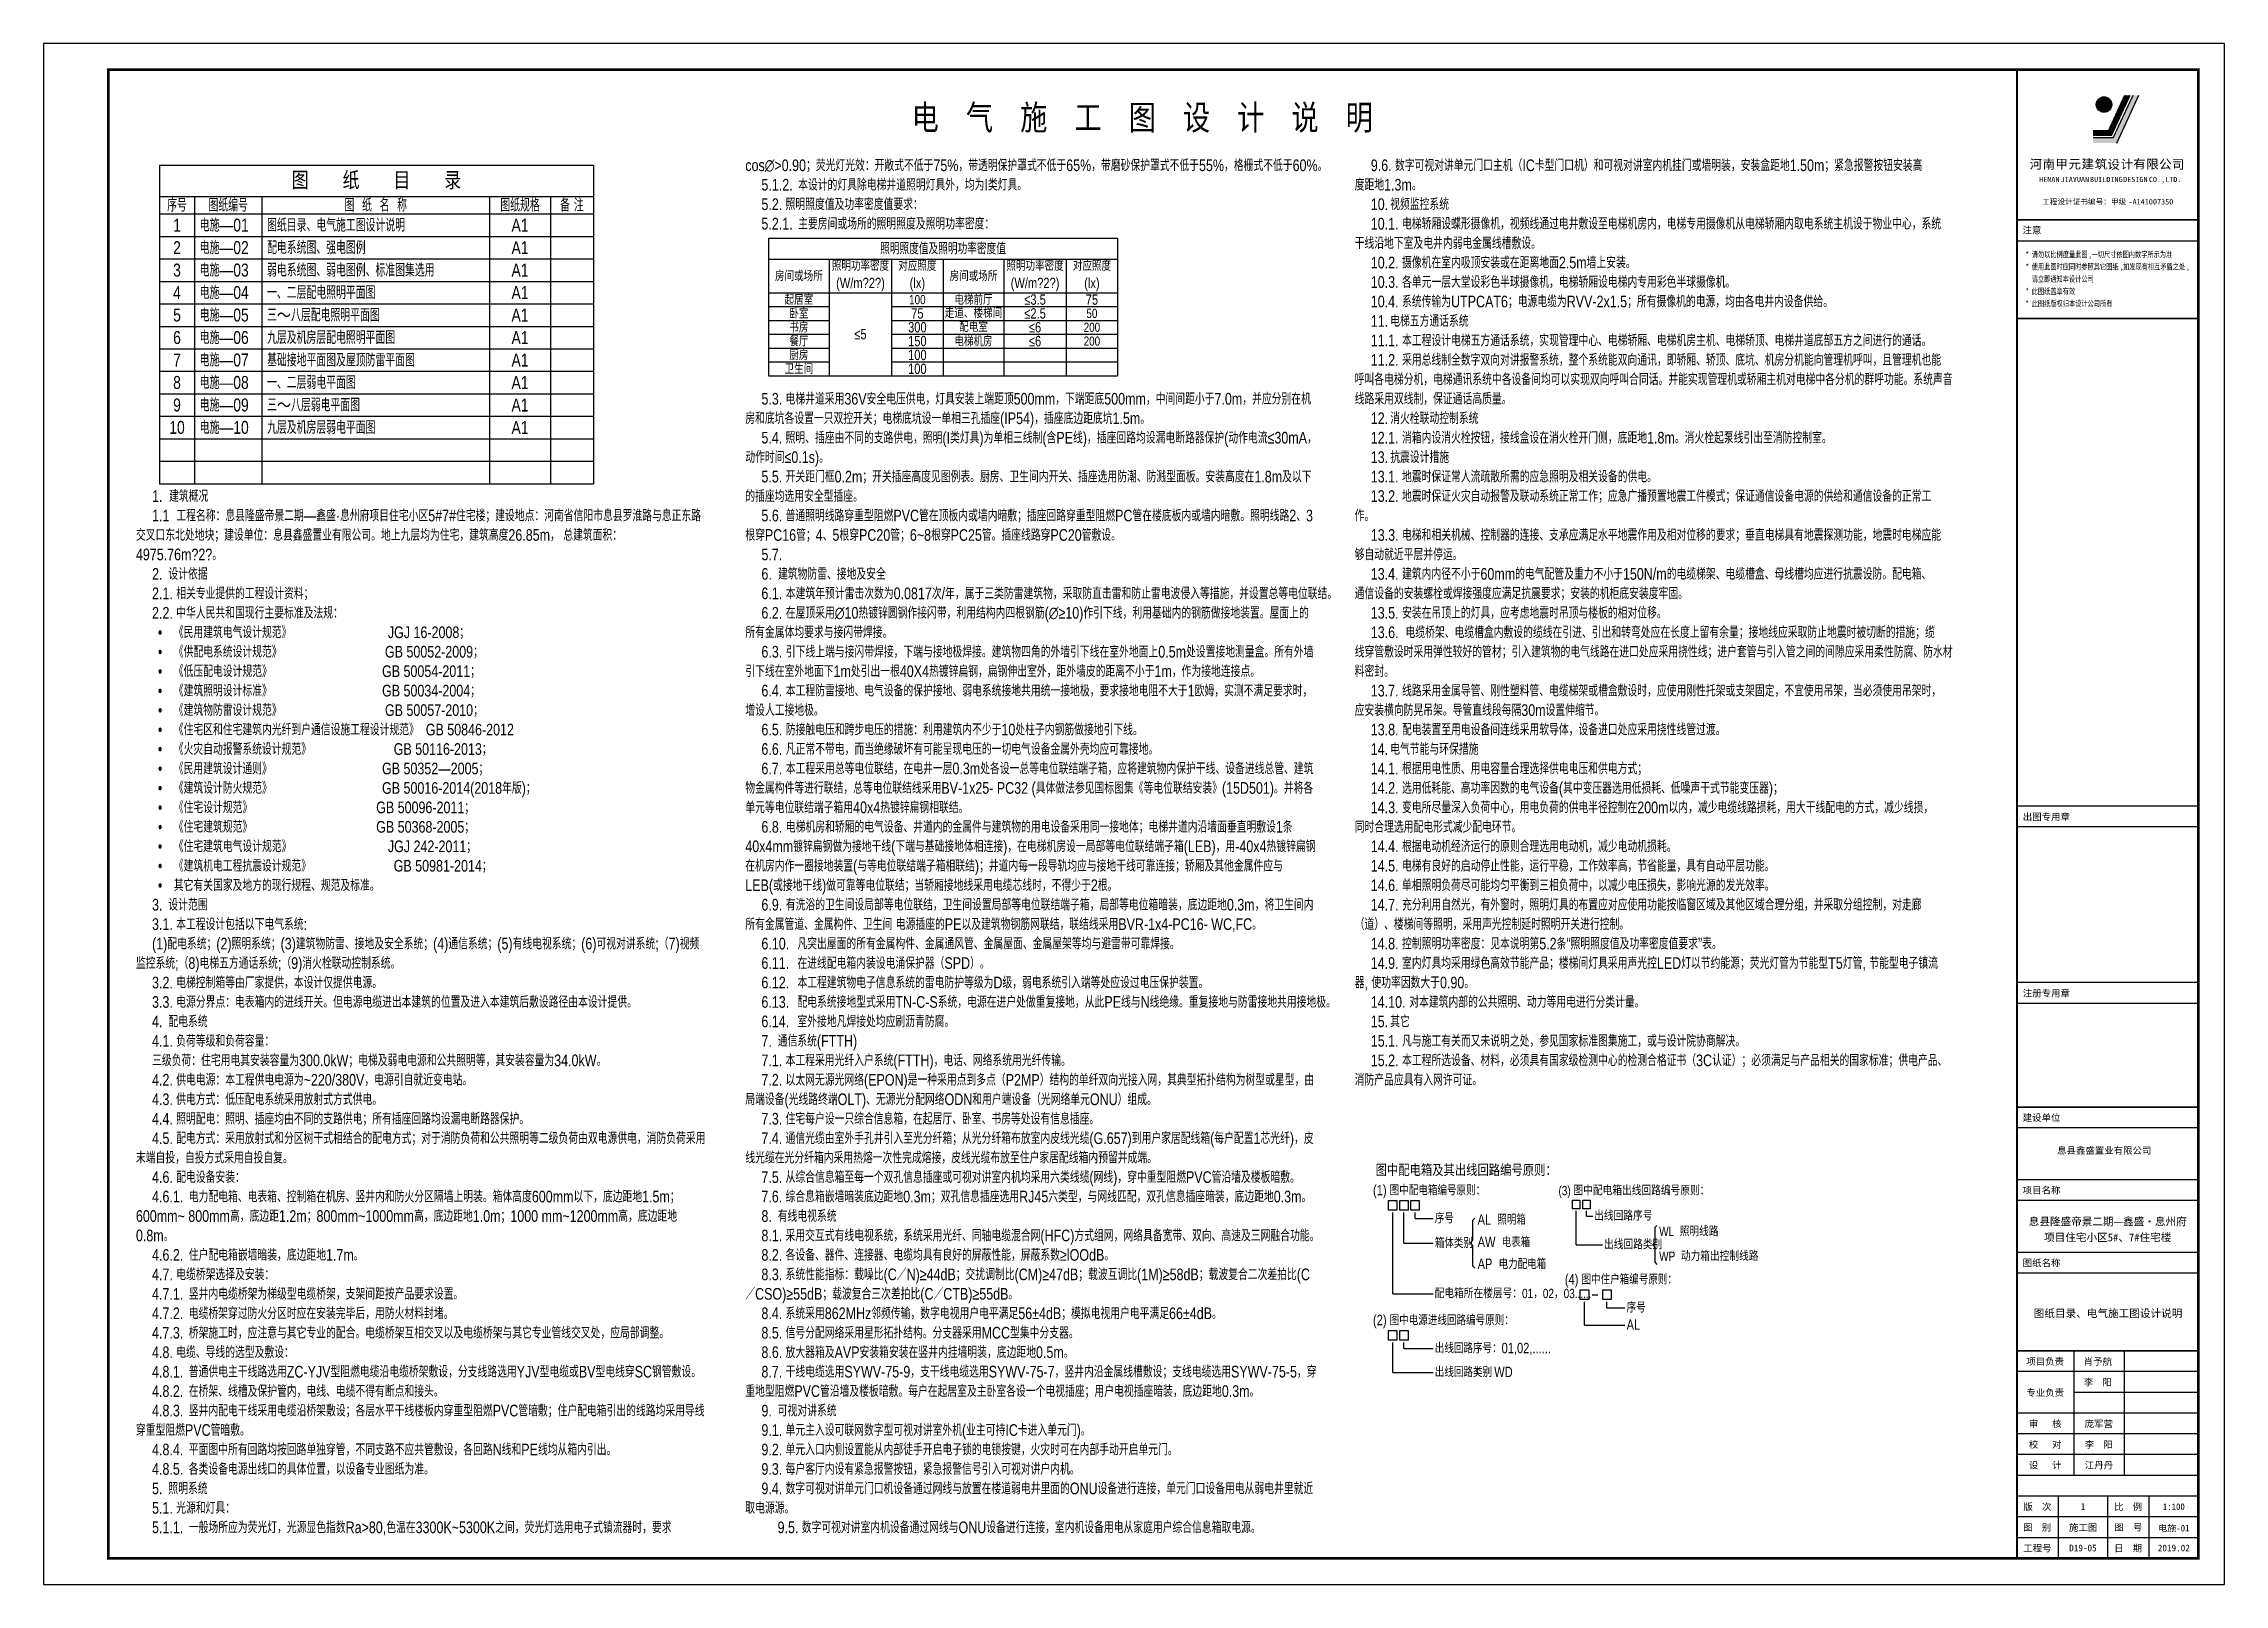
# Model space of a CAD drawing. Extents: x -993182 to -819982, y 169304 to 600104.
# Drawn here: x -993182 to -909082, y 540704 to 600104 of the extents above; entities that cross this region are included whole.
import ezdxf
from ezdxf.enums import TextEntityAlignment as Align

# ---------------------------------------------------------------- set-up
doc = ezdxf.new("R2010")
doc.units = 0
doc.header["$LTSCALE"] = 1000
doc.header["$MEASUREMENT"] = 0
for name, color, linetype in [('PUB_TITLE', 146, 'Continuous'), ('SIG_TEXT', 7, 'Continuous'), ('STAIR', 2, 'Continuous'), ('TEL_TEXT', 7, 'Continuous'), ('TK', 9, 'Continuous')]:
    doc.layers.add(name, color=color, linetype=linetype)
doc.styles.add('-黑体', font='simhei.ttf')
doc.styles.add('300', font='', dxfattribs={"width": 0.75, "height": 300})
doc.styles.add('H1', font='')
doc.styles.add('THT', font='simhei.ttf')
doc.styles.add('电-ele', font='ICED.shx', dxfattribs={"width": 0.8, "bigfont": 'BZHZ.shx'})
doc.styles.add('黑体', font='simhei.ttf', dxfattribs={"width": 0.8})
doc.styles.get('300').set_extended_font_data('SimSun')
doc.styles.get('H1').set_extended_font_data('SimSun')

msp = doc.modelspace()

# ---------------------------------------------------------------- texts
note = msp.add_mtext_dynamic_auto_height_columns('\\A1;{\\W3.7207; }\\P{\\W3.7207; }\\P{\\W3.7207; }\\P{\\W3.7207; }\\P{\\W3.7207; }\\P{\\W3.7207; }\\P{\\W3.7207; }\\P{\\W3.7207; }\\P{\\W3.7207; }\\P{\\W3.7207; }\\P{\\W3.7207; }\\P{\\W3.7207; }\\P{\\W3.7207; }\\P{\\W3.7207; }\\P{\\W3.7207; }\\P{\\W3.7207; }\\P{\\W3.7207; }\\P{\\W3.7207; }1.{\\W1.5327; }建筑概况{\\A0;\\P{\\W3.7207; }1.1  工程名称：息县隆盛帝景二期—鑫盛·息州府项目住宅小区5#7#住宅楼；建设地点：\\C1;河南省信阳市息县罗淮路与息正东路交叉口东北处地块\\C256;；建设单位：息县鑫盛置业有限公司。地上九层均为住宅，建筑高度26.85m， 总建筑面积：\\C1;4975.76\\C256;m\x8d2\x8e。\\P{\\W3.7207; }}2.{\\W1.36261; }设计依据\\P{\\W3.7207; }2.1.{\\W0.765033; }相关专业提供的工程设计资料；\\P{\\W3.7207; }2.2.{\\W0.765033; }中华人民共和国现行主要标准及法规：\\P{\\fSymbol|b0|i0|c2|p18;\\W5.0793; \\W0.8;·{\\W2.64372; }}《民用建筑电气设计规范》{\\W6.3734; \\W7.9375;  }JGJ 16-2008；\\P{\\fSymbol|b0|i0|c2|p18;\\W5.0793; \\W0.8;·{\\W2.64372; }}《供配电系统设计规范》{\\W7.9609; \\W7.9375;  }GB 50052-2009；\\P{\\fSymbol|b0|i0|c2|p18;\\W5.0793; \\W0.8;·{\\W2.64372; }}《低压配电设计规范》{\\W9.5484; \\W7.9375;  }GB 50054-2011；\\P{\\fSymbol|b0|i0|c2|p18;\\W5.0793; \\W0.8;·{\\W2.64372; }}《建筑照明设计标准》{\\W9.5484; \\W7.9375;  }GB 50034-2004；\\P{\\fSymbol|b0|i0|c2|p18;\\W5.0793; \\W0.8;·{\\W2.64372; }}《建筑物防雷设计规范》{\\W7.9609; \\W7.9375;  }GB 50057-2010；\\P{\\A0;\\fSymbol|b0|i0|c2|p18;\\W5.0793; \\W0.8;·{\\W2.64372; }\\Ficed,bzhz|c134;《住宅区和住宅建筑内光纤到户通信设施工程设计规}范》  GB 50846-2012 \\P{\\A0;\\fSymbol|b0|i0|c2|p18;\\W5.0793; \\W0.8;·{\\W2.64372; }\\Ficed,bzhz|c134;《火灾自动报警系统设计规范》\\W3.1984; \\W7.9375;  \\W0.8;GB 50116-2013}；\\P{\\fSymbol|b0|i0|c2|p18;\\W5.0793; \\W0.8;·{\\W2.64372; }}《民用建筑设计通则》{\\W9.5484; \\W7.9375;  }GB 50352—2005；\\P{\\fSymbol|b0|i0|c2|p18;\\W5.0793; \\W0.8;·{\\W2.64372; }}《建筑设计防火规范》{\\W9.5484; \\W7.9375;  }GB 50016-2014(2018年版)；\\P{\\fSymbol|b0|i0|c2|p18;\\W5.0793; \\W0.8;·{\\W2.64372; }}《住宅设计规范》{\\W6.3617;  \\W7.9375;  }GB 50096-2011；\\P{\\fSymbol|b0|i0|c2|p18;\\W5.0793; \\W0.8;·{\\W2.64372; }}《住宅建筑规范》{\\W6.3617;  \\W7.9375;  }GB 50368-2005；\\P{\\fSymbol|b0|i0|c2|p18;\\W5.0793; \\W0.8;·{\\W2.64372; }}《住宅建筑电气设计规范》{\\W6.3734; \\W7.9375;  }JGJ 242-2011；\\P{\\A0;\\fSymbol|b0|i0|c2|p18;\\W5.0793; \\W0.8;·{\\W2.64372; }\\Ficed,bzhz|c134;《建筑机电工程抗震设计规范》\\W3.1984; \\W7.9375;  \\W0.8;GB 50981-2014；}\\P{\\fSymbol|b0|i0|c2|p18;\\W5.0793; \\W0.8;·{\\W2.64372; }}其它有关国家及地方的现行规程、规范及标准。\\P{\\W3.7207; }3.{\\W1.36261; }设计范围\\P{\\W3.7207; }3.1.{\\W0.765033; }本工程设计包括以下电气系统:\\P{\\W3.7207; }(1)配电系统；(2)照明系统；(3)建筑物防雷、接地及安全系统；(4)通信系统；(5)有线电视系统；(6)可视对讲系统;（7)视频监控系统;（8)电梯五方通话系统;（9){\\A0;消火栓联动控制系统}。\\P{\\W3.7207; }3.2.{\\W0.765033; }电梯控制箱等由厂家提供，本设计仅提供电源。\\P{\\W3.7207; }3.3.{\\W0.765033; }电源分界点：电表箱内的进线开关。但电源电缆进出本建筑的位置及进入本建筑后敷设路径由本设计提供。\\P{\\W3.7207; }4.{\\W1.36261; }配电系统\\P{\\W3.7207; }4.1.{\\W0.765033; }负荷等级和负荷容量：\\P{\\W3.7207; }三级负荷：住宅用电其安装容量为300.0kW；{\\A0;电梯及弱电电源和公共照明等，其安装容量为\\C1;34.0\\C256;kW。}\\P{\\W3.7207; }4.2.{\\W0.765033; }供电电源：本工程供电电源为~220/380V，电源引自就近变电站。\\P{\\W3.7207; }4.3.{\\W0.765033; }供电方式：低压配电系统采用放射式方式供电。\\P{\\W3.7207; }4.4.{\\W0.765033; }照明配电：照明、插座均由不同的支路供电；所有插座回路均设漏电断路器保护。\\P{\\W3.7207; }{\\A0;4.5.{\\W0.765033; }配电方式：采用放射式和分区树干式相结合的配电方式；对于消防负荷和公共照明等二级负荷由双电源供电，消防负荷采用末端自投，自投方式采用自投自复。\\P{\\W3.7207; }4.6.{\\W0.765033; }配电设备安装：\\P{\\W3.7207; }4.6.1.{\\W1.26858; }电力配电箱、电表箱、控制箱在机房、竖井内和防火分区隔墙上明装。箱体高度600mm以下，底边距地1.5m；600mm~ 800mm高，底边距1.2m；800mm~1000mm高，底边距地1.0m；1000 mm~1200mm高，底边距地0.8m。\\P{\\W3.7207; }4.6.2.{\\W1.26858; }住户配电箱嵌墙暗装，底边距地1.7m。\\P{\\W3.7207; }4.7.{\\W0.765033; }电缆桥架选择及安装：\\P{\\W3.7207; }4.7.1.{\\W1.26858; }竖井内电缆桥架为梯级型电缆桥架，支架间距按产品要求设置。\\P{\\W3.7207; }4.7.2.{\\W1.26858; }电缆桥架穿过防火分区时应在安装完毕后，用防火材料封堵。\\P{\\W3.7207; }4.7.3.{\\W1.26858; }桥架施工时，应注意与其它专业的配合。电缆桥架互相交叉以及电缆桥架与其它专业管线交叉处，应局部调整。\\P{\\W3.7207; }4.8.{\\W0.765033; }电缆、导线的选型及敷设：\\P{\\W3.7207; }4.8.1.{\\W1.26858; }普通供电主干线路选用ZC-YJV型阻燃电缆沿电缆桥架敷设，分支线路选用YJV型电缆或BV型电线穿SC钢管敷设。\\P{\\W3.7207; }4.8.2.{\\W1.26858; }在桥架、线槽及保护管内，电线、电缆不得有断点和接头。\\P{\\W3.7207; }}4.8.3.{\\W1.26858; }竖井内配电干线采用电缆沿桥架敷设；各层水平干线楼板内穿重型阻燃PVC管暗敷；住户配电箱引出的线路均采用导线穿重型阻燃PVC管暗敷。\\P{\\W3.7207; }4.8.4.{\\W1.26858; }平面图中所有回路均按回路单独穿管，不同支路不应共管敷设，各回路N线和PE线均从箱内引出。\\P{\\W3.7207; }4.8.5.{\\W1.26858; }各类设备电源出线口的具体位置，以设备专业图纸为准。\\P{\\W3.7207; }5.{\\W1.36261; }照明系统\\P{\\W3.7207; }5.1.{\\W0.765033; }光源和灯具：\\P{\\W3.7207; }5.1.1.{\\W1.26858; }一般场所应为荧光灯，光源显色指数Ra>80,色温在3300K~5300K之间，荧光灯选用电子式镇流器时，要求', width=22000, gutter_width=1500, height=52714, count=3, dxfattribs=dict(insert=(-989622, 595638), char_height=450, attachment_point=1, style='电-ele'))
for column, words in zip(note.columns.linked_columns, ['\\A1;cos∅>0.90；荧光灯光效：开敞式不低于75%，带透明保护罩式不低于65%，带磨砂保护罩式不低于55%，格栅式不低于60%。\\P{\\W3.7207; }5.1.2.{\\W1.26858; }本设计的灯具除电梯井道照明灯具外，均为I类灯具。\\P{\\W3.7207; }5.2.{\\W0.765033; }照明照度值及功率密度值要求：\\P{\\W3.7207; }5.2.1.{\\W1.26858; }主要房间或场所的照明照度及照明功率密度：\\P{\\W3.7207; }\\P{\\W3.7207; }\\P{\\W3.7207; }\\P{\\W3.7207; }\\P{\\W3.7207; }\\P{\\W3.7207; }\\P{\\W3.7207; }\\P{\\W3.7207; }\\P{\\W3.7207; }5.3.{\\W0.765033; }电梯井道采用36V安全电压供电，灯具安装上端距顶500mm，下端距底500mm，中间间距小于7.0m，并应分别在机房和底坑各设置一只双控开关；电梯底坑设一单相三孔插座(IP54)，插座底边距底坑1.5m。\\P{\\W3.7207; }5.4.{\\W0.765033; }照明、插座由不同的支路供电，照明(I类灯具)为单相三线制(含PE线)，插座回路均设漏电断路器保护(动作电流≤30mA，动作时间≤0.1s)。\\P{\\W3.7207; }5.5.{\\W0.765033; }开关距门框0.2m；开关插座高度见图例表。厨房、卫生间内开关、插座选用防潮、防溅型面板。安装高度在1.8m及以下的插座均选用安全型插座。\\P{\\W3.7207; }5.6.{\\W0.765033; }普通照明线路穿重型阻燃PVC管在顶板内或墙内暗敷；插座回路穿重型阻燃PC管在楼底板内或墙内暗敷。照明线路2、3根穿PC16管；4、5根穿PC20管；6~8根穿PC25管。插座线路穿PC20管敷设。\\P{\\W3.7207; }5.7.{\\W0.765033; }\\P{\\W3.7207; }6.{\\W1.41931; }建筑物防雷、接地及安全\\P{\\W3.7207; }6.1.{\\W0.821729; }本建筑年预计雷击次数为{\\C1;0.0817}次/年，属于三类防雷建筑物，采取防直击雷和防止雷电波侵入等措施，并设置总等电位联结。\\P{\\W3.7207; }6.2.{\\W0.821729; }在屋顶采用∅10热镀锌圆钢作接闪带，利用结构内四根钢筋(∅≥10)作引下线，利用基础内的钢筋做接地装置。屋面上的所有金属体均要求与接闪带焊接。\\P{\\W3.7207; }6.3.{\\W0.821729; }引下线上端与接闪带焊接，下端与接地极焊接。建筑物四角的外墙引下线在室外地面上0.5m处设置接地测量盒。所有外墙引下线在室外地面下1m处引出一根40X4热镀锌扁钢，扁钢伸出室外，距外墙皮的距离不小于1m，作为接地连接点。\\P{\\W3.7207; }6.4.{\\W0.821729; }本工程防雷接地、电气设备的保护接地、弱电系统接地共用统一接地极，要求接地电阻不大于1欧姆，实测不满足要求时，增设人工接地极。\\P{\\W3.7207; }6.5.{\\W0.821729; }防接触电压和跨步电压的措施：利用建筑内不少于10处柱子内钢筋做接地引下线。\\P{\\W3.7207; }6.6.{\\W0.821729; }凡正常不带电，而当绝缘破坏有可能呈现电压的一切电气设备金属外壳均应可靠接地。\\P{\\W3.7207; }6.7.{\\W0.821729; }本工程采用总等电位联结，在电井一层0.3m处各设一总等电位联结端子箱，应将建筑物内保护干线、设备进线总管、建筑物金属构件等进行联结，总等电位联结线采用BV-1x25- PC32 (具体做法参见国标图集《等电位联结安装》(15D501)。并将各单元等电位联结端子箱用40x4热镀锌扁钢相联结。\\P{\\W3.7207; }6.8.{\\W0.821729; }电梯机房和轿厢的电气设备、井道内的金属件与建筑物的用电设备采用同一接地体；电梯井道内沿墙面垂直明敷设1条40x4mm镀锌扁钢做为接地干线(下端与基础接地体相连接)，在电梯机房设一局部等电位联结端子箱(LEB)，用-40x4热镀锌扁钢在机房内作一圈接地装置(与等电位联结端子箱相联结)；井道内每一段导轨均应与接地干线可靠连接；轿厢及其他金属件应与LEB(或接地干线)做可靠等电位联结；当轿厢接地线采用电缆芯线时，不得少于2根。\\P{\\W3.7207; }6.9.{\\W0.821729; }有洗浴的卫生间设局部等电位联结，卫生间设置局部等电位联结端子箱，局部等电位箱暗装，底边距地0.3m，将卫生间内所有金属管道、金属构件、卫生间 电源插座的PE以及建筑物钢筋网联结，联结线采用BVR-1x4-PC16- WC,FC。\\P{\\W3.7207; }6.10.{\\W1.89224; }凡突出屋面的所有金属构件、金属通风管、金属屋面、金属屋架等均与避雷带可靠焊接。\\P{\\W3.7207; }6.11.{\\W1.89224; }在进线配电箱内装设电涌保护器（SPD）。\\P{\\W3.7207; }6.12.{\\W1.89224; }本工程建筑物电子信息系统的雷电防护等级为D级，弱电系统引入端等处应设过电压保护装置。\\P{\\W3.7207; }6.13.{\\W1.89224; }配电系统接地型式采用TN-C-S系统，电源在进户处做重复接地，从此PE线与N线绝缘。重复接地与防雷接地共用接地极。\\P{\\W3.7207; }6.14.{\\W1.89224; }室外接地凡焊接处均应刷沥青防腐。\\P{\\W3.7207; }7.{\\W1.36261; }通信系统(FTTH)\\P{\\W3.7207; }7.1.{\\W0.765033; }本工程采用光纤入户系统(FTTH)，电话、网络系统用光纤传输。\\P{\\W3.7207; }7.2.{\\W0.765033; }以太网无源光网络(EPON)是一种采用点到多点（P2MP）结构的单纤双向光接入网，其典型拓扑结构为树型或星型，由局端设备(光线路终端OLT)、无源光分配网络ODN和用户端设备（光网络单元ONU）组成。\\P{\\W3.7207; }7.3.{\\W0.765033; }住宅每户设一只综合信息箱，在起居厅、卧室、书房等处设有信息插座。\\P{\\W3.7207; }7.4.{\\W0.765033; }通信光缆由室外手孔井引入至光分纤箱；从光分纤箱布放室内皮线光缆(G.657)到用户家居配线箱(每户配置1芯光纤)，皮线光缆在光分纤箱内采用热熔一次性完成熔接，皮线光缆布放至住户家居配线箱内预留并成端。\\P{\\W3.7207; }7.5.{\\W0.765033; }从综合信息箱至每一个双孔信息插座或可视对讲室内机均采用六类线缆(网线)，穿中重型阻燃PVC管沿墙及楼板暗敷。\\P{\\W3.7207; }7.6.{\\W0.765033; }综合息箱嵌墙暗装底边距地0.3m；双孔信息插座选用RJ45六类型，与网线匹配，双孔信息插座暗装，底边距地0.3m。{\\A0;\\P{\\W3.7207; }8.{\\W1.36261; }有线电视系统\\P{\\W3.7207; }8.1.{\\W0.765033; }采用交互式有线电视系统，系统采用光纤、同轴电缆混合网(HFC)方式组网，网络具备宽带、双向、高速及三网融合功能。\\P{\\W3.7207; }8.2.{\\W0.765033; }各设备、器件、连接器、电缆均具有良好的屏蔽性能，屏蔽系数≥lOOdB。\\P{\\W3.7207; }8.3.{\\W0.765033; }系统性能指标：载噪比(C／N)≥44dB；交扰调制比(CM)≥47dB；载波互调比(1M)≥58dB；载波复合二次差拍比(C／CSO)≥55dB；载波复合三次差拍比(C／CTB)≥55dB。\\P{\\W3.7207; }8.4.{\\W0.765033; }系统采用862MHz邻频传输，数字电视用户电平满足56±4dB；模拟电视用户电平满足66±4dB。\\P{\\W3.7207; }8.5.{\\W0.765033; }信号分配网络采用星形拓扑结构。分支器采用MCC型集中分支器。\\P{\\W3.7207; }8.6.{\\W0.765033; }放大器箱及AVP安装箱安装在竖井内挂墙明装，底边距地0.5m。\\P{\\W3.7207; }8.7.{\\W0.765033; }干线电缆选用SYWV-75-9，支干线电缆选用SYWV-75-7，竖井内沿金属线槽敷设；支线电缆选用SYWV-75-5，穿重地型阻燃PVC管沿墙}及楼板暗敷。每户在起居室及主卧室各设一个电视插座；用户电视插座暗装，底边距地0.3m。\\P{\\W3.7207; }9.{\\W1.36261; }可视对讲系统\\P{\\W3.7207; }9.1.{\\W0.765033; }单元主入设可联网数字型可视对讲室外机(业主可持IC卡进入单元门)。\\P{\\W3.7207; }9.2.{\\W0.765033; }单元入口内侧设置能从内部徒手开启电子锁的电锁按键，火灾时可在内部手动开启单元门。\\P{\\W3.7207; }9.3.{\\W0.765033; }每户客厅内设有紧急报警按钮，紧急报警信号引入可视对讲户内机。\\P{\\W3.7207; }9.4.{\\W0.765033; }数字可视对讲单元门口机设备通过网线与放置在楼道弱电井里面的ONU设备进行连接，单元门口设备用电从弱电井里就近取电源源。\\P{\\W3.7207; }', '\\A1;{\\W3.7207; }9.5.{\\W0.765033; }数字可视对讲室内机设备通过网线与ONU设备进行连接，室内机设备用电从家庭用户综合信息箱取电源。\\P{\\W3.7207; }9.6.{\\W0.765033; }数字可视对讲单元门口主机（IC卡型门口机）和可视对讲室内机挂门或墙明装，安装盒距地1.50m；紧急报警按钮安装高度距地1.3m。\\P{\\W3.7207; }{\\A0;10.{\\W0.398774; }视频监控系统\\P{\\W3.7207; }}10.1. 电梯轿厢设蝶形摄像机，视频线通过电井敷设至电梯机房内，电梯专用摄像机从电梯轿厢内取电系统主机设于物业中心，系统\\P干线沿地下室及电井内弱电金属线槽敷设。\\P{\\W3.7207; }10.2. 摄像机在室内吸顶安装或在距离地面2.5m墙上安装。\\P{\\W3.7207; }10.3. 各单元一层大堂设彩色半球摄像机，电梯轿厢设电梯内专用彩色半球摄像机。\\P{\\W3.7207; }10.4. 系统传输为UTPCAT6；电源电缆为RVV-2x1.5；所有摄像机的电源，均由各电井内设备供给。{\\A0;\\P{\\W3.7207; }}11.{\\W0.398774; }电梯五方通话系统\\P{\\W3.7207; }11.1. 本工程设计电梯五方通话系统，实现管理中心、电梯轿厢、电梯机房主机、电梯轿顶、电梯井道底部五方之间进行的通话。\\P{\\W3.7207; }11.2. 采用总线制全数字双向对讲报警系统，整个系统能双向通讯，即轿厢、轿顶、底坑、机房分机能向管理机呼叫，且管理机也能\\P呼叫各电梯分机，电梯通讯系统中各设备间均可以实现双向呼叫合同话。并能实现管理机或轿厢主机对电梯中各分机的群呼功能。系统声音\\P线路采用双线制，保证通话高质量。\\P{\\W3.7207; }{\\A0;12.{\\W0.398774; }消火栓联动控制系统\\P{\\W3.7207; }12.1. 消箱内设消火栓按钮，接线盒设在消火栓开门侧，底距地1.8m。消火栓起泵线引出至消防控制室。\\P{\\W3.7207; }13.{\\W0.398774; }抗震设计措施}\\P{\\A0;\\W3.7207;\\C7; \\W0.8;13.1. 地震时保证常人流疏散所需的应急照明及相关设备的供电。\\P{\\W3.7207; }13.2. 地震时保证火灾自动报警及联动系统正常工作；应急广播预置地震工件模式；保证通信设备电源的供给和通信设备的正常工\\P作。\\P{\\W3.7207; }\\A1;13.3. 电梯和相关机械、控制器的连接、支承应满足水平地震作用及相对位移的要求；垂直电梯具有地震探测功能，地震时电梯应能\\P够自动就近平层并停运。\\P{\\W3.7207; }13.4. 建筑内内径不小于60mm的电气配管及重力不小于150N/m的电缆梯架、电缆槽盒、母线槽均应进行抗震设防。配电箱、\\P通信设备的安装螺栓或焊接强度应满足抗震要求；安装的机柜底安装度牢固。\\P{\\W3.7207; }13.5. 安装在吊顶上的灯具，应考虑地震时吊顶与楼板的相对位移。\\P{\\W3.7207; }13.6.  电缆桥架、电缆槽盒内敷设的缆线在引进、引出和转弯处应在长度上留有余量；接地线应采取防止地震时被切断的措施；缆\\P线穿管敷设时采用弹性较好的管材；引入建筑物的电气线路在进口处应采用挠性线；进户套管与引入管之间的间隙应采用柔性防腐、防水材\\P料密封。\\P{\\W3.7207; }13.7. 线路采用金属导管、刚性塑料管、电缆梯架或槽盒敷设时，应使用刚性托架或支架固定，不宜使用吊架，当必须使用吊架时，\\P应安装横向防晃吊架。导管直线段每隔30m设置伸缩节。\\P{\\W3.7207; }13.8. 配电装置至用电设备间连线采用软导体，设备进口处应采用挠性线管过渡。}\\P{\\W3.7207; }14.{\\W0.398774; }电气节能与环保措施\\P{\\W3.7207; }14.1. 根据用电性质、用电容量合理选择供电电压和供电方式； \\P{\\W3.7207; }14.2. 选用低耗能、高功率因数的电气设备(其中变压器选用低损耗、低噪声干式节能变压器)；\\P{\\W3.7207; }14.3. 变电所尽量深入负荷中心，用电负荷的供电半径控制在200m以内，减少电缆线路损耗，用大干线配电的方式，减少线损，\\P同时合理选用配电形式减少配电环节。\\P{\\W3.7207; }14.4. 根据电动机经济运行的原则合理选用电动机，减少电动机损耗。\\P{\\W3.7207; }14.5. 电梯有良好的启动停止性能，运行平稳，工作效率高，节省能量，具有自动平层功能。\\P{\\W3.7207; }14.6. 单相照明负荷尽可能均匀平衡到三相负荷中，以减少电压损失，影响光源的发光效率。\\P{\\W3.7207; }14.7. 充分利用自然光，有外窗时，照明灯具的布置应对应使用功能按临窗区域及其他区域合理分组，并采取分组控制，对走廊\\P（道）、楼梯间等照明，采用声光控制延时照明开关进行控制。\\P{\\W3.7207; }14.8. 控制照明功率密度：{\\A0;见本说明第\\C1;5.2\\C256;条“照明照度值及功率密度值要求”表}。\\P{\\W3.7207; }14.9. 室内灯具均采用绿色高效节能产品；楼梯间灯具采用声光控LED灯以节约能源；荧光灯管为节能型T5灯管, 节能型电子镇流\\P器, 使功率因数大于0.90。\\P{\\W3.7207; }{\\A0;14.10.{\\W0.871707; }对本建筑内部的公共照明、动力等用电进行分类计量。}\\P{\\W3.7207; }15.{\\W0.398774; }其它\\P{\\W3.7207; }15.1. 凡与施工有关而又未说明之处，参见国家标准图集施工，或与设计院协商解决。\\P{\\W3.7207; }15.2. 本工程所选设备、材料，必须具有国家级检测中心的检测合格证书（3C认证）；必须满足与产品相关的国家标准；供电产品、\\P消防产品应具有入网许可证。\\P']):
    column.text = words
at = {"layer": 'PUB_TITLE', "color": 0, "style": 'H1', "width": 1}
msp.add_text('图纸目录、电气施工图设计说明', height=300, dxfattribs=at).set_placement((-913569, 551152), align=Align.MIDDLE_CENTER)
at = {"layer": 'PUB_TITLE', "color": 173, "style": 'H1'}
msp.add_text('电施-01', height=250, dxfattribs=at).set_placement((-911032, 542869), align=Align.MIDDLE_CENTER)
at = {"layer": 'TEL_TEXT', "color": 7, "style": '-黑体', "width": 0.8}
msp.add_text('电  气  施  工  图  设  计  说  明', height=960, dxfattribs=at).set_placement((-950813, 596778), align=Align.CENTER)
at = {"layer": 'TEL_TEXT', "color": 7, "width": 0.8}
for s, height, style, p in [('图中配电箱及其出线回路编号原则：', 400, '黑体', (-941814, 556486)), ('(1) 图中配电箱编号原则：', 400, '电-ele', (-941914, 555704)), ('(3) 图中配电箱出线回路编号原则：', 360, '电-ele', (-934762, 555704)), ('序号', 400, '电-ele', (-939532, 554624)), ('出线回路序号', 360, '电-ele', (-933386, 554732)), ('AL  照明箱', 400, '电-ele', (-937881, 554568)), ('WL  照明线路', 360, '电-ele', (-930879, 554128)), ('箱体类别', 400, '电-ele', (-939532, 553672)), ('AW  电表箱', 400, '电-ele', (-937881, 553704)), ('出线回路类别', 360, '电-ele', (-933007, 553624)), ('WP  动力箱出控制线路', 360, '电-ele', (-930879, 553176)), ('AP  电力配电箱', 400, '电-ele', (-937881, 552859)), ('(4) 图中住户箱编号原则：', 400, '电-ele', (-934517, 552264)), ('配电箱所在楼层号：01，02，03......', 360, '电-ele', (-939538, 551738)), ('(2) 图中电源进线回路编号原则：', 400, '电-ele', (-941914, 550695)), ('AL', 400, '电-ele', (-932135, 550517)), ('序号', 400, '电-ele', (-932135, 551183)), ('出线回路序号：01,02,......', 400, '电-ele', (-939532, 549615)), ('出线回路类别', 400, '电-ele', (-939532, 548693)), ('WD', 400, '电-ele', (-937243, 548693))]:
    msp.add_text(s, height=height, dxfattribs=dict(at, style=style)).set_placement(p)

# ---------------------------------------------------------------- blocks, each defined once
blk = doc.blocks.new('*T92')
at = {"color": 0, "linetype": 'ByBlock', "lineweight": -2}
for p, q in [((0, 0), (16735, 0)), ((0, 0), (0, -1199)), ((16735, 0), (16735, -1199)), ((0, -1878), (0, -12278)), ((1351, -1878), (1351, -12278)), ((3948, -1878), (3948, -12278)), ((12731, -1878), (12731, -12278)), ((15075, -1878), (15075, -12278)), ((16735, -1878), (16735, -12278)), ((0, -2745), (16735, -2745)), ((0, -3611), (16735, -3611)), ((0, -4478), (16735, -4478)), ((0, -5345), (16735, -5345)), ((0, -6211), (16735, -6211)), ((0, -7078), (16735, -7078)), ((0, -7945), (16735, -7945)), ((0, -8811), (16735, -8811)), ((0, -9678), (16735, -9678)), ((0, -10545), (16735, -10545)), ((0, -11411), (16735, -11411)), ((0, -12278), (16735, -12278))]:
    blk.add_line(p, q, dxfattribs=at)
at = {"color": 0, "linetype": 'ByBlock', "lineweight": 25}
for p, q in [((0, -1199), (16735, -1199)), ((0, -1199), (0, -1878)), ((1351, -1199), (1351, -1878)), ((3948, -1199), (3948, -1878)), ((12731, -1199), (12731, -1878)), ((15075, -1199), (15075, -1878)), ((16735, -1199), (16735, -1878)), ((0, -1878), (16735, -1878))]:
    blk.add_line(p, q, dxfattribs=at)
at = {"color": 0}
for s, insert, char_height, width, attachment_point, style in [('图    纸    目    录', (8367, -600), 600, 16734.87, 5, '黑体'), ('序号', (675, -1539), 500, 1338.81, 5, '电-ele'), ('图纸编号', (2649, -1539), 500, 2584.85, 5, '电-ele'), ('图  纸  名  称', (8339, -1539), 500, 8771.53, 5, '电-ele'), ('图纸规格', (13903, -1539), 500, 2331.89, 5, '电-ele'), ('备 注', (15905, -1539), 500, 1647.92, 5, '电-ele'), ('1', (675, -2311), 500, 950.81, 5, '电-ele'), ('电施—01', (1551, -2311), 500, 2196.85, 4, '电-ele'), ('图纸目录、电气施工图设计说明', (4148, -2311), 500, 8383.53, 4, '电-ele'), ('A1', (13903, -2311), 500, 1943.89, 5, '电-ele'), ('2', (675, -3178), 500, 950.81, 5, '电-ele'), ('电施—02', (1551, -3178), 500, 2196.85, 4, '电-ele'), ('{\\C256;配电系统图、强电图例}', (4148, -3178), 500, 8383.53, 4, '电-ele'), ('A1', (13903, -3178), 500, 1943.89, 5, '电-ele'), ('3', (675, -4045), 500, 950.81, 5, '电-ele'), ('电施—03', (1551, -4045), 500, 2196.85, 4, '电-ele'), ('{\\C256;弱电系统图、弱电图例、标准图集选用}', (4148, -4045), 500, 8383.53, 4, '电-ele'), ('A1', (13903, -4045), 500, 1943.89, 5, '电-ele'), ('4', (675, -4911), 500, 950.81, 5, '电-ele'), ('电施—04', (1551, -4911), 500, 2196.85, 4, '电-ele'), ('一、二层配电照明平面图', (4148, -4911), 500, 8383.53, 4, '电-ele'), ('A1', (13903, -4911), 500, 1943.89, 5, '电-ele'), ('5', (675, -5778), 500, 950.81, 5, '电-ele'), ('电施—05', (1551, -5778), 500, 2196.85, 4, '电-ele'), ('三{\\fSimSun|b0|i0|c134|p2;～}八层配电照明平面图', (4148, -5778), 500, 8383.53, 4, '电-ele'), ('A1', (13903, -5778), 500, 1943.89, 5, '电-ele'), ('6', (675, -6645), 500, 950.81, 5, '电-ele'), ('电施—06', (1551, -6645), 500, 2196.85, 4, '电-ele'), ('九层及机房层配电照明平面图', (4148, -6645), 500, 8383.53, 4, '电-ele'), ('A1', (13903, -6645), 500, 1943.89, 5, '电-ele'), ('7', (675, -7511), 500, 950.81, 5, '电-ele'), ('电施—07', (1551, -7511), 500, 2196.85, 4, '电-ele'), ('基础接地平面图及屋顶防雷平面图', (4148, -7511), 500, 8383.53, 4, '电-ele'), ('A1', (13903, -7511), 500, 1943.89, 5, '电-ele'), ('8', (675, -8378), 500, 950.81, 5, '电-ele'), ('电施—08', (1551, -8378), 500, 2196.85, 4, '电-ele'), ('一、二层弱电平面图', (4148, -8378), 500, 8383.53, 4, '电-ele'), ('A1', (13903, -8378), 500, 1943.89, 5, '电-ele'), ('9', (675, -9245), 500, 950.81, 5, '电-ele'), ('电施—09', (1551, -9245), 500, 2196.85, 4, '电-ele'), ('三{\\fSimSun|b0|i0|c134|p2;～}八层弱电平面图', (4148, -9245), 500, 8383.53, 4, '电-ele'), ('A1', (13903, -9245), 500, 1943.89, 5, '电-ele'), ('10', (675, -10111), 500, 950.81, 5, '电-ele'), ('电施—10', (1551, -10111), 500, 2196.85, 4, '电-ele'), ('九层及机房层弱电平面图', (4148, -10111), 500, 8383.53, 4, '电-ele'), ('A1', (13903, -10111), 500, 1943.89, 5, '电-ele')]:
    blk.add_mtext(s, dxfattribs=dict(at, insert=insert, char_height=char_height, width=width, attachment_point=attachment_point, style=style))
blk = doc.blocks.new('*T93')
at = {"layer": 'SIG_TEXT', "color": 0, "linetype": 'ByBlock', "lineweight": -2}
for p, q in [((0, 0), (13465, 0)), ((0, 0), (0, -803)), ((13465, 0), (13465, -803)), ((0, -803), (13465, -803)), ((0, -803), (0, -2103)), ((2346, -803), (2346, -2103)), ((4751, -803), (4751, -2103)), ((6732, -803), (6732, -2103)), ((9079, -803), (9079, -2103)), ((11483, -803), (11483, -2103)), ((13465, -803), (13465, -2103)), ((0, -2103), (13465, -2103)), ((0, -2103), (0, -5304)), ((2346, -2103), (2346, -5304)), ((4751, -2103), (4751, -5304)), ((6732, -2103), (6732, -5304)), ((9079, -2103), (9079, -5304)), ((11483, -2103), (11483, -5304)), ((13465, -2103), (13465, -5304)), ((0, -2637), (2346, -2637)), ((0, -3170), (2346, -3170)), ((4751, -2637), (13465, -2637)), ((4751, -3170), (13465, -3170)), ((0, -3703), (2346, -3703)), ((4751, -3703), (13465, -3703)), ((0, -4237), (2346, -4237)), ((0, -4770), (2346, -4770)), ((4751, -4237), (13465, -4237)), ((4751, -4770), (13465, -4770)), ((0, -5304), (13465, -5304))]:
    blk.add_line(p, q, dxfattribs=at)
at = {"layer": 'SIG_TEXT', "color": 0, "linetype": 'ByBlock', "attachment_point": 5, "style": '电-ele'}
for s, insert, char_height, width in [('照明功率密度\\P(W/m\x8d2\x8e)', (3549, -1453), 400, 2404.13), ('照明照度值及照明功率密度值', (6732, -401), 444.44, 13464.67), ('对应照度\\P(lx)', (5742, -1453), 400, 1981.63), ('照明功率密度\\P(W/m\x8d2\x8e)', (10281, -1453), 400, 2404.13), ('对应照度\\P(lx)', (12474, -1453), 400, 1981.63), ('房间或场所', (1173, -1453), 400, 2346.31), ('房间或场所', (7906, -1453), 400, 2346.31), ('{\\C256;起居室}', (1173, -2370), 400, 2346.31), ('100', (5742, -2370), 355.6, 1981.63), ('电梯前厅', (7906, -2370), 400, 2346.31), ('≤3.5', (10281, -2370), 400, 2404.13), ('75', (12474, -2370), 400, 1981.63), ('书房', (1173, -3437), 400, 2346.31), ('{\\C256;卧室}', (1173, -2903), 400, 2346.31), ('300', (5742, -3437), 400, 1981.63), ('75', (5742, -2903), 400, 1981.63), ('走道、楼梯间', (7906, -2903), 355.6, 2346.31), ('配电室', (7906, -3437), 355.6, 2346.31), ('≤2.5', (10281, -2903), 400, 2404.13), ('≤6', (10281, -3437), 400, 2404.13), ('200', (12474, -3437), 355.6, 1981.63), ('50', (12474, -2903), 355.6, 1981.63), ('餐厅', (1173, -3970), 400, 2346.31), ('≤5', (3549, -3703), 400, 2404.13), ('150', (5742, -3970), 400, 1981.63), ('电梯机房', (7906, -3970), 400, 2346.31), ('≤6', (10281, -3970), 400, 2404.13), ('200', (12474, -3970), 355.6, 1981.63), ('卫生间', (1173, -5037), 400, 2346.31), ('厨房', (1173, -4504), 400, 2346.31), ('100', (5742, -4504), 400, 1981.63), ('100', (5742, -5037), 400, 1981.63)]:
    blk.add_mtext(s, dxfattribs=dict(at, insert=insert, char_height=char_height, width=width))
blk = doc.blocks.new('A$C61A6557E')
at = {"layer": 'PUB_TITLE'}
blk.add_hatch(color=256, dxfattribs=at).paths.add_polyline_path([(4727, 56407), (4502, 56407), (3742, 54772), (2969, 54772), (2969, 54568), (3872, 54568)])
h = blk.add_hatch(color=256, dxfattribs=at)
edge = h.paths.add_edge_path()
edge.add_ellipse((3384, 56052), major_axis=(-212, 212), ratio=1, start_angle=0, end_angle=360)
for p, q in [((3554, 55043), (4189, 56407)), ((3583, 54997), (4239, 56407)), ((3612, 54951), (4290, 56407)), ((3641, 54905), (4341, 56407)), ((3671, 54859), (4391, 56407)), ((3742, 54772), (4502, 56407)), ((3872, 54568), (4727, 56407)), ((3554, 55043), (2969, 55043)), ((3583, 54997), (2969, 54997)), ((3612, 54951), (2969, 54951)), ((3641, 54905), (2969, 54905)), ((3671, 54859), (2969, 54859)), ((3742, 54772), (2969, 54772)), ((41, 51600), (7025, 51600)), ((7052, 51600), (41, 51600)), ((41, 51600), (7052, 51600)), ((57, 51600), (7068, 51600)), ((41, 50800), (7052, 50800)), ((41, 50800), (7052, 50800)), ((25, 47800), (7025, 47800)), ((7025, 29000), (14, 29000)), ((7025, 28200), (14, 28200)), ((7025, 22200), (14, 22200)), ((7025, 21400), (14, 21400)), ((7025, 17400), (14, 17400)), ((7025, 17400), (14, 17400)), ((7025, 17400), (14, 17400)), ((7025, 16600), (14, 16600)), ((7025, 16600), (14, 16600)), ((7025, 14600), (14, 14600)), ((7025, 13800), (14, 13800)), ((7025, 11800), (14, 11800)), ((7025, 11800), (14, 11800)), ((7025, 11000), (14, 11000)), ((7025, 8000), (14, 8000)), ((7025, 8000), (14, 8000)), ((7025, 8000), (14, 8000)), ((7025, 8000), (14, 8000)), ((7025, 8000), (14, 8000)), ((7025, 8000), (14, 8000)), ((7025, 8000), (14, 8000)), ((2214, 8000), (2214, 3200)), ((4164, 8000), (4164, 3200)), ((7025, 7200), (14, 7200)), ((7025, 7200), (14, 7200)), ((7025, 7200), (14, 7200)), ((7025, 6400), (2214, 6400)), ((7025, 6400), (2214, 6400)), ((7025, 6400), (2214, 6400)), ((7025, 5600), (14, 5600)), ((7025, 5600), (14, 5600)), ((7025, 5600), (14, 5600)), ((7025, 4800), (14, 4800)), ((7025, 4800), (14, 4800)), ((7025, 4800), (14, 4800)), ((7025, 4000), (14, 4000)), ((7025, 4000), (14, 4000)), ((7025, 4000), (14, 4000)), ((7025, 3200), (14, 3200)), ((7025, 3200), (14, 3200)), ((7025, 3200), (14, 3200)), ((7025, 3200), (14, 3200)), ((7025, 3200), (14, 3200)), ((7025, 3200), (14, 3200)), ((7025, 2400), (14, 2400)), ((1625, 0), (1625, 2400)), ((3525, 0), (3525, 2400)), ((5125, 0), (5125, 2400)), ((7025, 1600), (14, 1600)), ((7025, 800), (14, 800))]:
    blk.add_line(p, q, dxfattribs=at)
at = {"layer": 'PUB_TITLE', "const_width": 75}
blk.add_lwpolyline([(25, 0), (7025, 0), (7025, 57400), (25, 57400)], close=True, dxfattribs=at)
at = {"layer": 'PUB_TITLE'}
for points, const_width in [([(25, 0), (25, 57400)], 75), ([(25, 57400), (25, 50733)], 60), ([(25, 0), (25, 57400)], 40), ([(7052, 51600), (41, 51600)], 60), ([(25, 50733), (25, 0)], 60), ([(41, 47800), (7052, 47800)], 56.5), ([(41, 47800), (7052, 47800)], 56.5), ([(7025, 17400), (14, 17400)], 60), ([(7025, 17400), (14, 17400)], 40), ([(7025, 14600), (14, 14600)], 60), ([(7025, 11800), (14, 11800)], 60), ([(7025, 8000), (14, 8000)], 60), ([(7025, 8000), (14, 8000)], 40), ([(7025, 0), (14, 0)], 40)]:
    blk.add_lwpolyline(points, dxfattribs=dict(at, const_width=const_width))
blk.add_lwpolyline([(25, 57400), (7025, 57400), (7025, 51600), (25, 51600)], close=True, dxfattribs=at)
blk.add_ellipse((3384, 56052), major_axis=(-212, 212), ratio=1, start_param=3.926991, end_param=10.210176, dxfattribs=at)
at = {"layer": 'PUB_TITLE', "style": 'THT'}
for s, height, p in [('河', 352, (515, 53577)), ('南', 352, (1017, 53574)), ('甲', 352, (1511, 53582)), ('元', 352, (2014, 53580)), ('建', 352, (2518, 53590)), ('筑', 352, (3026, 53580)), ('设', 352, (3515, 53570)), ('计', 352, (4024, 53575)), ('有', 352, (4511, 53585)), ('限', 352, (5012, 53581)), ('公', 352, (5509, 53576)), ('司', 352, (6006, 53569)), ('HENAN', 201.1, (878, 53062)), ('JIAYUAN', 201.1, (1708, 53062)), ('BUILDING', 201.1, (2842, 53062)), ('DESIGN', 201.1, (4118, 53062)), ('CO.,LTD.', 201.1, (5111, 53062)), ('工程设计证书编号：甲级', 210.3, (998, 52199)), ('-A141007350', 210.3, (4325, 52199)), ('注意', 260, (241, 51078))]:
    blk.add_text(s, height=height, dxfattribs=at).set_placement(p)
at = {"layer": 'PUB_TITLE', "style": '300', "width": 0.75}
for s, height, p in [('*', 228, (352, 50158)), ('*', 228, (352, 49685)), ('使用此图时应同时参照其它图纸', 227.85, (595, 49685)), ('请勿以比例度量此图', 227.8, (595, 50158)), (',', 228, (2782, 50158)), ('一切尺寸依图内数字所示为准', 227.85, (2904, 50158)), (',', 228, (3998, 49685)), ('如发现有相互矛盾之处', 227.8, (4119, 49685)), (',', 228, (6549, 49685)), ('*', 228, (352, 48739)), ('请立即通知本设计公司', 227.8, (595, 49212)), ('此图纸盖章有效', 227.8, (595, 48739)), ('*', 228, (352, 48266)), ('此图纸版权归本设计公司所有', 227.85, (595, 48266))]:
    blk.add_text(s, height=height, dxfattribs=at).set_placement(p)
at = {"layer": 'PUB_TITLE', "style": 'THT'}
for s, p in [('出图专用章', (1160, 28600)), ('注册专用章', (1160, 21800)), ('建设单位', (973, 17000)), ('项目名称', (973, 14200)), ('图纸名称', (973, 11400)), ('项目负责', (1114, 7600)), ('肖予航', (3146, 7600)), ('李  阳', (3146, 6800)), ('专业负责', (1114, 6400)), ('审   核', (1114, 5200)), ('庞军营', (3182, 5200)), ('校   对', (1114, 4400)), ('李  阳', (3182, 4400)), ('设   计', (1114, 3600)), ('江丹丹 ', (3275, 3600)), ('版  次', (814, 2000)), ('1', (2575, 2000)), ('比  例', (4314, 2000)), ('图  别', (803, 1200)), ('施工图', (2575, 1200)), ('图  号', (4321, 1200)), ('工程号', (814, 400)), ('D19-05', (2569, 400)), ('日  期', (4314, 400)), ('2019.02', (6075, 400))]:
    blk.add_text(s, height=260, dxfattribs=at).set_placement(p, align=Align.MIDDLE)
at = {"layer": 'PUB_TITLE', "color": 173, "style": 'H1'}
blk.add_text('1:100', height=250, dxfattribs=at).set_placement((6075, 1997), align=Align.MIDDLE_CENTER)
at = {"layer": 'TK', "color": 63, "style": 'THT'}
blk.add_text('息县鑫盛置业有限公司', height=260, dxfattribs=at).set_placement((1573, 15597))
at = {"layer": 'TK', "style": 'H1'}
for s, p in [('息县隆盛帝景二期—鑫盛•息州府', (3525, 12988)), ('项目住宅小区5#、7#住宅楼', (3525, 12376))]:
    blk.add_text(s, height=300, dxfattribs=at).set_placement(p, align=Align.MIDDLE_CENTER)

# ---------------------------------------------------------------- linework, layer by layer
msp.add_line((-933459, 551872), (-933248, 551872))
at = {"layer": 'PUB_TITLE'}
msp.add_lwpolyline([(-909082, 540704), (-909082, 600104), (-993182, 600104), (-993182, 540704)], close=True, dxfattribs=at)
at = {"layer": 'PUB_TITLE', "const_width": 100}
msp.add_lwpolyline([(-910082, 541704), (-910082, 599104), (-990682, 599104), (-990682, 541704)], close=True, dxfattribs=at)
at = {"layer": 'STAIR'}
for p, q in [((-934080, 553789), (-934080, 555108)), ((-933680, 554897), (-933680, 555108)), ((-941156, 551904), (-941156, 555042)), ((-940724, 553856), (-940724, 555042)), ((-940291, 554807), (-940291, 555042)), ((-940291, 554807), (-939595, 554807)), ((-938060, 554740), (-937986, 554821)), ((-938060, 553971), (-938060, 554740)), ((-933680, 554897), (-933443, 554897)), ((-931040, 554470), (-930973, 554543)), ((-931040, 553893), (-931040, 554470)), ((-940724, 553856), (-939595, 553856)), ((-938149, 553856), (-938060, 553971)), ((-938149, 553856), (-938060, 553741)), ((-938060, 552972), (-938060, 553741)), ((-934080, 553789), (-933065, 553789)), ((-931120, 553789), (-931040, 553893)), ((-931120, 553789), (-931040, 553686)), ((-931040, 553109), (-931040, 553686)), ((-938060, 552972), (-937986, 552891)), ((-931040, 553109), (-930973, 553036)), ((-941156, 551904), (-939595, 551904)), ((-933760, 550701), (-933760, 551602)), ((-932894, 551367), (-932894, 551602)), ((-932894, 551367), (-932199, 551367)), ((-941156, 548876), (-941156, 550034)), ((-940724, 549799), (-940724, 550034)), ((-933760, 550701), (-932199, 550701)), ((-940724, 549799), (-939595, 549799)), ((-941156, 548876), (-939595, 548876)), ((-937938, 548930), (-937871, 548857))]:
    msp.add_line(p, q, dxfattribs=at)
for points in [[(-941318, 555498), (-940994, 555498), (-940994, 555127), (-941318, 555127)], [(-940886, 555498), (-940561, 555498), (-940561, 555127), (-940886, 555127)], [(-940453, 555498), (-940129, 555498), (-940129, 555127), (-940453, 555127)], [(-934226, 555519), (-933934, 555519), (-933934, 555185), (-934226, 555185)], [(-933826, 555519), (-933534, 555519), (-933534, 555185), (-933826, 555185)], [(-933922, 552058), (-933597, 552058), (-933597, 551687), (-933922, 551687)], [(-933056, 552058), (-932732, 552058), (-932732, 551687), (-933056, 551687)], [(-941318, 550489), (-940994, 550489), (-940994, 550118), (-941318, 550118)], [(-940886, 550489), (-940561, 550489), (-940561, 550118), (-940886, 550118)]]:
    msp.add_lwpolyline(points, close=True, dxfattribs=at)

# ---------------------------------------------------------------- block references
for name, p in [('A$C61A6557E', (-917107, 541704)), ('*T92', (-988713, 595415)), ('*T93', (-965229, 592603))]:
    msp.add_blockref(name, p)

msp.set_redraw_order([(e.dxf.handle, doc.entitydb.next_handle()) for e in msp.query("TEXT MTEXT ATTDEF DIMENSION ARC_DIMENSION")])  # texts and dimensions are drawn at this point

doc.saveas('drawing.dxf')
